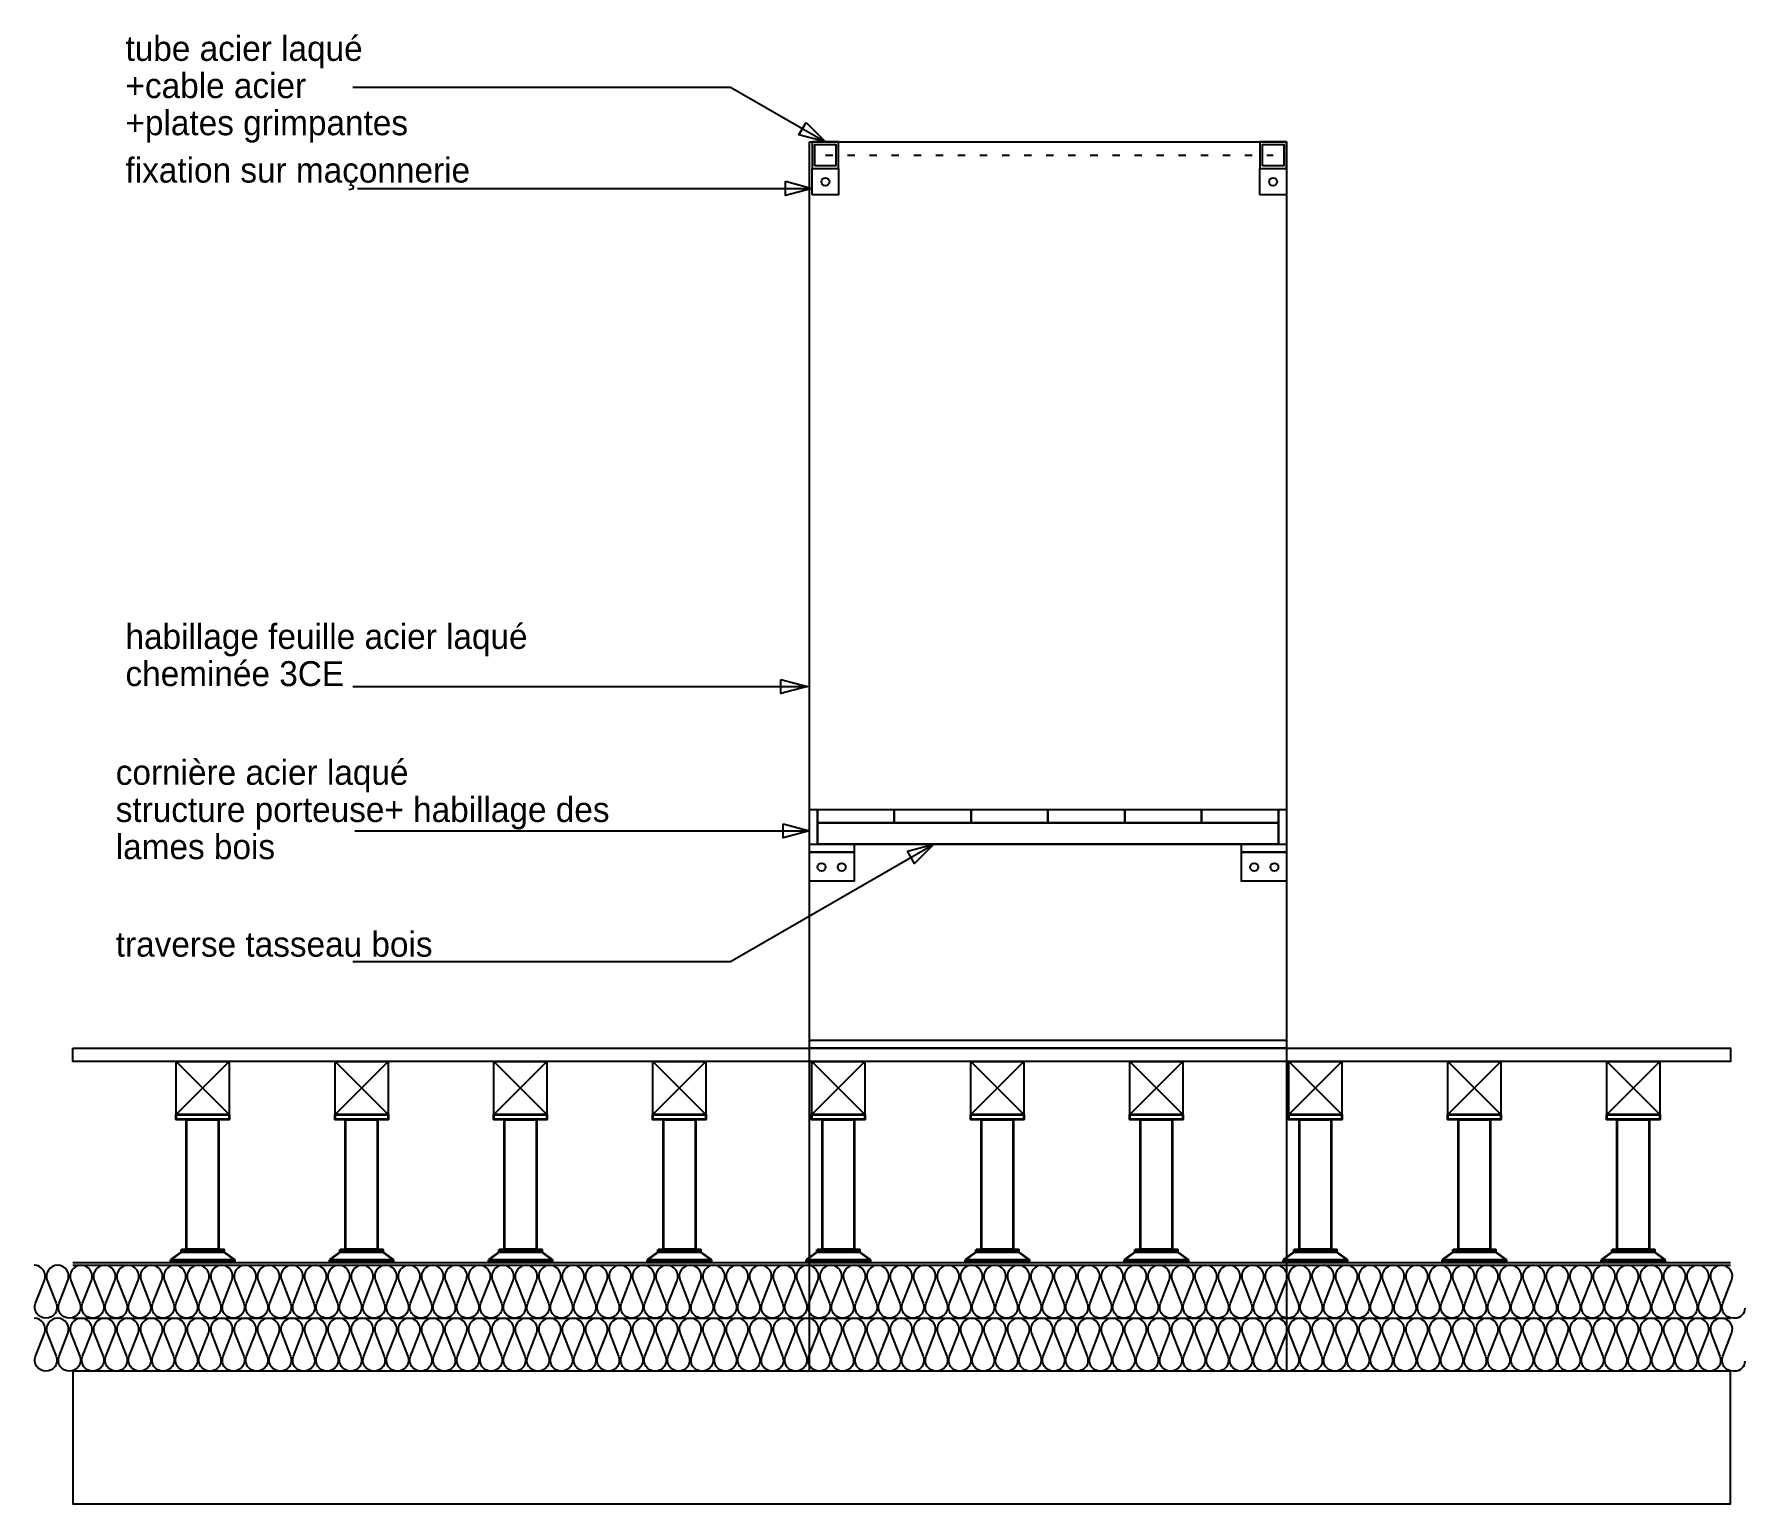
# Model space of a CAD drawing. Header units: centimetres. Extents: x 2501 to 22157, y -5565 to 9509.
# Drawn here: x 12900.9 to 13223.7, y 3565.7 to 3843 of the extents above; entities that cross this region are included whole.
import ezdxf

# ---------------------------------------------------------------- set-up
doc = ezdxf.new("R2010")
doc.units = ezdxf.units.CM
doc.linetypes.add('Style de ligne -18', pattern=[2.08328, 1.25, -0.41656, 0.13886, -0.27786])
doc.linetypes.add('Style de ligne -27', pattern=[0.164042, 0.054681, -0.109361])
doc.layers.add('B BATI-murs', color=252, linetype='Continuous', lineweight=35)
for name, color, linetype in [('B Général', 252, 'Continuous'), ('C ANNOTATIONS-cotation', 252, 'Continuous'), ('C ANNOTATIONS-prestations', 252, 'Continuous'), ('Général', 252, 'Continuous')]:
    doc.layers.add(name, color=color, linetype=linetype)
doc.styles.add('Eurostile', font='')
doc.styles.get('Eurostile').set_extended_font_data('Eurostile')

msp = doc.modelspace()

# ---------------------------------------------------------------- texts
at = {"layer": 'C ANNOTATIONS-prestations', "char_height": 4.7037, "attachment_point": 7, "line_spacing_factor": 0.894578, "style": 'Eurostile'}
for s, insert, width in [('tube acier laqué\\P+cable acier \\P+plates grimpantes', (12918.081, 3822.552), 78.02617), ('fixation sur maçonnerie', (12918.081, 3813.585), 78.02617), ('habillage feuille acier laqué\\Pcheminée 3CE', (12918.081, 3719.945), 78.02617), ('cornière acier laqué\\Pstructure porteuse+ habillage des lames bois', (12916.244, 3687.283), 95.82345), ('traverse tasseau bois ', (12916.244, 3668.883), 95.82345)]:
    msp.add_mtext(s, dxfattribs=dict(at, insert=insert, width=width))

# ---------------------------------------------------------------- blocks, each defined once
blk = doc.blocks.new('Groupe-175-1')
at = {"layer": 'B BATI-murs', "linetype": 'Continuous'}
for p, q in [((123326.72, -122354.51), (123324.72, -122356.01)), ((123336.72, -122356.01), (123334.72, -122354.51))]:
    blk.add_line(p, q, dxfattribs=at)
at = {"layer": 'B BATI-murs', "linetype": 'Continuous', "flags": 128}
for points in [[(123325.72, -122328.52), (123335.72, -122328.52), (123335.72, -122329.52), (123325.72, -122329.52)], [(123327.72, -122329.52), (123333.72, -122329.52), (123333.72, -122354.01), (123327.72, -122354.01)], [(123324.72, -122356.01), (123336.72, -122356.01), (123336.72, -122356.51), (123324.72, -122356.51)], [(123326.72, -122354.01), (123334.72, -122354.01), (123334.72, -122354.51), (123326.72, -122354.51)]]:
    blk.add_lwpolyline(points, close=True, dxfattribs=at)
blk = doc.blocks.new('Groupe-176-1')
at = {"layer": 'B BATI-murs', "linetype": 'Continuous'}
for p, q in [((123296.72, -122354.51), (123294.72, -122356.01)), ((123306.72, -122356.01), (123304.72, -122354.51))]:
    blk.add_line(p, q, dxfattribs=at)
at = {"layer": 'B BATI-murs', "linetype": 'Continuous', "flags": 128}
for points in [[(123295.72, -122328.52), (123305.72, -122328.52), (123305.72, -122329.52), (123295.72, -122329.52)], [(123297.72, -122329.52), (123303.72, -122329.52), (123303.72, -122354.01), (123297.72, -122354.01)], [(123294.72, -122356.01), (123306.72, -122356.01), (123306.72, -122356.51), (123294.72, -122356.51)], [(123296.72, -122354.01), (123304.72, -122354.01), (123304.72, -122354.51), (123296.72, -122354.51)]]:
    blk.add_lwpolyline(points, close=True, dxfattribs=at)
blk = doc.blocks.new('Groupe-177-1')
at = {"layer": 'B BATI-murs', "linetype": 'Continuous'}
for p, q in [((123356.72, -122354.51), (123354.72, -122356.01)), ((123366.72, -122356.01), (123364.72, -122354.51))]:
    blk.add_line(p, q, dxfattribs=at)
at = {"layer": 'B BATI-murs', "linetype": 'Continuous', "flags": 128}
for points in [[(123355.72, -122328.52), (123365.72, -122328.52), (123365.72, -122329.52), (123355.72, -122329.52)], [(123357.72, -122329.52), (123363.72, -122329.52), (123363.72, -122354.01), (123357.72, -122354.01)], [(123354.72, -122356.01), (123366.72, -122356.01), (123366.72, -122356.51), (123354.72, -122356.51)], [(123356.72, -122354.01), (123364.72, -122354.01), (123364.72, -122354.51), (123356.72, -122354.51)]]:
    blk.add_lwpolyline(points, close=True, dxfattribs=at)
blk = doc.blocks.new('Groupe-178-1')
at = {"layer": 'B BATI-murs', "linetype": 'Continuous'}
for p, q in [((123386.72, -122354.51), (123384.72, -122356.01)), ((123396.72, -122356.01), (123394.72, -122354.51))]:
    blk.add_line(p, q, dxfattribs=at)
at = {"layer": 'B BATI-murs', "linetype": 'Continuous', "flags": 128}
for points in [[(123385.72, -122328.52), (123395.72, -122328.52), (123395.72, -122329.52), (123385.72, -122329.52)], [(123387.72, -122329.52), (123393.72, -122329.52), (123393.72, -122354.01), (123387.72, -122354.01)], [(123384.72, -122356.01), (123396.72, -122356.01), (123396.72, -122356.51), (123384.72, -122356.51)], [(123386.72, -122354.01), (123394.72, -122354.01), (123394.72, -122354.51), (123386.72, -122354.51)]]:
    blk.add_lwpolyline(points, close=True, dxfattribs=at)
blk = doc.blocks.new('Groupe-179-1')
at = {"layer": 'B BATI-murs', "linetype": 'Continuous'}
for p, q in [((123416.72, -122354.51), (123414.72, -122356.01)), ((123426.72, -122356.01), (123424.72, -122354.51))]:
    blk.add_line(p, q, dxfattribs=at)
at = {"layer": 'B BATI-murs', "linetype": 'Continuous', "flags": 128}
for points in [[(123415.72, -122328.52), (123425.72, -122328.52), (123425.72, -122329.52), (123415.72, -122329.52)], [(123417.72, -122329.52), (123423.72, -122329.52), (123423.72, -122354.01), (123417.72, -122354.01)], [(123414.72, -122356.01), (123426.72, -122356.01), (123426.72, -122356.51), (123414.72, -122356.51)], [(123416.72, -122354.01), (123424.72, -122354.01), (123424.72, -122354.51), (123416.72, -122354.51)]]:
    blk.add_lwpolyline(points, close=True, dxfattribs=at)
blk = doc.blocks.new('Groupe-180-1')
at = {"layer": 'B BATI-murs', "linetype": 'Continuous'}
for p, q in [((123446.72, -122354.51), (123444.72, -122356.01)), ((123456.72, -122356.01), (123454.72, -122354.51))]:
    blk.add_line(p, q, dxfattribs=at)
at = {"layer": 'B BATI-murs', "linetype": 'Continuous', "flags": 128}
for points in [[(123445.72, -122328.52), (123455.72, -122328.52), (123455.72, -122329.52), (123445.72, -122329.52)], [(123447.72, -122329.52), (123453.72, -122329.52), (123453.72, -122354.01), (123447.72, -122354.01)], [(123444.72, -122356.01), (123456.72, -122356.01), (123456.72, -122356.51), (123444.72, -122356.51)], [(123446.72, -122354.01), (123454.72, -122354.01), (123454.72, -122354.51), (123446.72, -122354.51)]]:
    blk.add_lwpolyline(points, close=True, dxfattribs=at)
blk = doc.blocks.new('Groupe-181-1')
at = {"layer": 'B BATI-murs', "linetype": 'Continuous'}
for p, q in [((123476.72, -122354.51), (123474.72, -122356.01)), ((123486.72, -122356.01), (123484.72, -122354.51))]:
    blk.add_line(p, q, dxfattribs=at)
at = {"layer": 'B BATI-murs', "linetype": 'Continuous', "flags": 128}
for points in [[(123475.72, -122328.52), (123485.72, -122328.52), (123485.72, -122329.52), (123475.72, -122329.52)], [(123477.72, -122329.52), (123483.72, -122329.52), (123483.72, -122354.01), (123477.72, -122354.01)], [(123474.72, -122356.01), (123486.72, -122356.01), (123486.72, -122356.51), (123474.72, -122356.51)], [(123476.72, -122354.01), (123484.72, -122354.01), (123484.72, -122354.51), (123476.72, -122354.51)]]:
    blk.add_lwpolyline(points, close=True, dxfattribs=at)
blk = doc.blocks.new('Groupe-182-1')
at = {"layer": 'B BATI-murs', "linetype": 'Continuous'}
for p, q in [((123506.72, -122354.51), (123504.72, -122356.01)), ((123516.72, -122356.01), (123514.72, -122354.51))]:
    blk.add_line(p, q, dxfattribs=at)
at = {"layer": 'B BATI-murs', "linetype": 'Continuous', "flags": 128}
for points in [[(123505.72, -122328.52), (123515.72, -122328.52), (123515.72, -122329.52), (123505.72, -122329.52)], [(123507.72, -122329.52), (123513.72, -122329.52), (123513.72, -122354.01), (123507.72, -122354.01)], [(123504.72, -122356.01), (123516.72, -122356.01), (123516.72, -122356.51), (123504.72, -122356.51)], [(123506.72, -122354.01), (123514.72, -122354.01), (123514.72, -122354.51), (123506.72, -122354.51)]]:
    blk.add_lwpolyline(points, close=True, dxfattribs=at)
blk = doc.blocks.new('Groupe-183-1')
at = {"layer": 'B Général', "linetype": 'Continuous'}
for p, q in [((123505.72, -122328.52), (123515.72, -122318.52)), ((123515.72, -122328.52), (123505.72, -122318.52))]:
    blk.add_line(p, q, dxfattribs=at)
at = {"layer": 'Général', "linetype": 'Continuous', "flags": 128}
blk.add_lwpolyline([(123505.72, -122328.52), (123505.72, -122318.52), (123515.72, -122318.52), (123515.72, -122328.52)], close=True, dxfattribs=at)
blk = doc.blocks.new('Groupe-184-1')
at = {"layer": 'B Général', "linetype": 'Continuous'}
for p, q in [((123475.72, -122328.52), (123485.72, -122318.52)), ((123485.72, -122328.52), (123475.72, -122318.52))]:
    blk.add_line(p, q, dxfattribs=at)
at = {"layer": 'Général', "linetype": 'Continuous', "flags": 128}
blk.add_lwpolyline([(123475.72, -122328.52), (123475.72, -122318.52), (123485.72, -122318.52), (123485.72, -122328.52)], close=True, dxfattribs=at)
blk = doc.blocks.new('Groupe-185-1')
at = {"layer": 'B Général', "linetype": 'Continuous'}
for p, q in [((123415.72, -122328.52), (123425.72, -122318.52)), ((123425.72, -122328.52), (123415.72, -122318.52))]:
    blk.add_line(p, q, dxfattribs=at)
at = {"layer": 'Général', "linetype": 'Continuous', "flags": 128}
blk.add_lwpolyline([(123415.72, -122328.52), (123415.72, -122318.52), (123425.72, -122318.52), (123425.72, -122328.52)], close=True, dxfattribs=at)
blk = doc.blocks.new('Groupe-186-1')
at = {"layer": 'B Général', "linetype": 'Continuous'}
for p, q in [((123325.72, -122328.52), (123335.72, -122318.52)), ((123335.72, -122328.52), (123325.72, -122318.52))]:
    blk.add_line(p, q, dxfattribs=at)
at = {"layer": 'Général', "linetype": 'Continuous', "flags": 128}
blk.add_lwpolyline([(123325.72, -122328.52), (123325.72, -122318.52), (123335.72, -122318.52), (123335.72, -122328.52)], close=True, dxfattribs=at)
blk = doc.blocks.new('Groupe-187-1')
at = {"layer": 'B Général', "linetype": 'Continuous'}
for p, q in [((123295.72, -122328.52), (123305.72, -122318.52)), ((123305.72, -122328.52), (123295.72, -122318.52))]:
    blk.add_line(p, q, dxfattribs=at)
at = {"layer": 'Général', "linetype": 'Continuous', "flags": 128}
blk.add_lwpolyline([(123295.72, -122328.52), (123295.72, -122318.52), (123305.72, -122318.52), (123305.72, -122328.52)], close=True, dxfattribs=at)
blk = doc.blocks.new('Groupe-188-1')
at = {"layer": 'B Général', "linetype": 'Continuous'}
for p, q in [((123265.72, -122328.52), (123275.72, -122318.52)), ((123275.72, -122328.52), (123265.72, -122318.52))]:
    blk.add_line(p, q, dxfattribs=at)
at = {"layer": 'Général', "linetype": 'Continuous', "flags": 128}
blk.add_lwpolyline([(123265.72, -122328.52), (123265.72, -122318.52), (123275.72, -122318.52), (123275.72, -122328.52)], close=True, dxfattribs=at)
blk = doc.blocks.new('Groupe-189-1')
at = {"layer": 'B Général', "linetype": 'Continuous'}
for p, q in [((123235.72, -122328.52), (123245.72, -122318.52)), ((123245.72, -122328.52), (123235.72, -122318.52))]:
    blk.add_line(p, q, dxfattribs=at)
at = {"layer": 'Général', "linetype": 'Continuous', "flags": 128}
blk.add_lwpolyline([(123235.72, -122328.52), (123235.72, -122318.52), (123245.72, -122318.52), (123245.72, -122328.52)], close=True, dxfattribs=at)
blk = doc.blocks.new('Groupe-190-1')
at = {"layer": 'B BATI-murs', "linetype": 'Continuous'}
for p, q in [((123266.72, -122354.51), (123264.72, -122356.01)), ((123276.72, -122356.01), (123274.72, -122354.51))]:
    blk.add_line(p, q, dxfattribs=at)
at = {"layer": 'B BATI-murs', "linetype": 'Continuous', "flags": 128}
for points in [[(123265.72, -122328.52), (123275.72, -122328.52), (123275.72, -122329.52), (123265.72, -122329.52)], [(123267.72, -122329.52), (123273.72, -122329.52), (123273.72, -122354.01), (123267.72, -122354.01)], [(123264.72, -122356.01), (123276.72, -122356.01), (123276.72, -122356.51), (123264.72, -122356.51)], [(123266.72, -122354.01), (123274.72, -122354.01), (123274.72, -122354.51), (123266.72, -122354.51)]]:
    blk.add_lwpolyline(points, close=True, dxfattribs=at)
blk = doc.blocks.new('Groupe-191-1')
at = {"layer": 'B BATI-murs', "linetype": 'Continuous'}
for p, q in [((123236.72, -122354.51), (123234.72, -122356.01)), ((123246.72, -122356.01), (123244.72, -122354.51))]:
    blk.add_line(p, q, dxfattribs=at)
at = {"layer": 'B BATI-murs', "linetype": 'Continuous', "flags": 128}
for points in [[(123235.72, -122328.52), (123245.72, -122328.52), (123245.72, -122329.52), (123235.72, -122329.52)], [(123237.72, -122329.52), (123243.72, -122329.52), (123243.72, -122354.01), (123237.72, -122354.01)], [(123234.72, -122356.01), (123246.72, -122356.01), (123246.72, -122356.51), (123234.72, -122356.51)], [(123236.72, -122354.01), (123244.72, -122354.01), (123244.72, -122354.51), (123236.72, -122354.51)]]:
    blk.add_lwpolyline(points, close=True, dxfattribs=at)
blk = doc.blocks.new('Groupe-192-1')
at = {"layer": 'B Général', "linetype": 'Continuous'}
for p, q in [((123445.72, -122328.52), (123455.72, -122318.52)), ((123455.72, -122328.52), (123445.72, -122318.52))]:
    blk.add_line(p, q, dxfattribs=at)
at = {"layer": 'Général', "linetype": 'Continuous', "flags": 128}
blk.add_lwpolyline([(123445.72, -122328.52), (123445.72, -122318.52), (123455.72, -122318.52), (123455.72, -122328.52)], close=True, dxfattribs=at)
blk = doc.blocks.new('Groupe-193-1')
at = {"layer": 'B Général', "linetype": 'Continuous'}
for p, q in [((123385.72, -122328.52), (123395.72, -122318.52)), ((123395.72, -122328.52), (123385.72, -122318.52))]:
    blk.add_line(p, q, dxfattribs=at)
at = {"layer": 'Général', "linetype": 'Continuous', "flags": 128}
blk.add_lwpolyline([(123385.72, -122328.52), (123385.72, -122318.52), (123395.72, -122318.52), (123395.72, -122328.52)], close=True, dxfattribs=at)
blk = doc.blocks.new('Groupe-194-1')
at = {"layer": 'B Général', "linetype": 'Continuous'}
for p, q in [((123355.72, -122328.52), (123365.72, -122318.52)), ((123365.72, -122328.52), (123355.72, -122318.52))]:
    blk.add_line(p, q, dxfattribs=at)
at = {"layer": 'Général', "linetype": 'Continuous', "flags": 128}
blk.add_lwpolyline([(123355.72, -122328.52), (123355.72, -122318.52), (123365.72, -122318.52), (123365.72, -122328.52)], close=True, dxfattribs=at)
blk = doc.blocks.new('Groupe-195-1')
at = {"layer": 'B Général'}
for p, q in [((123529.08, -122356.53), (123216.22, -122356.53)), ((123529.08, -122357.03), (123216.22, -122357.03))]:
    blk.add_line(p, q, dxfattribs=at)
at = {"layer": 'B Général', "linetype": 'Continuous'}
blk.add_line((123529.08, -122367.02), (123216.22, -122367.02), dxfattribs=at)
at = {"layer": 'B Général', "linetype": 'Continuous', "flags": 128}
blk.add_lwpolyline([(123216.22, -122316.02), (123529.08, -122316.02), (123529.08, -122318.52), (123216.22, -122318.52)], close=True, dxfattribs=at)
blk.add_lwpolyline([(123216.22, -122316.02), (123529.08, -122316.02), (123529.08, -122318.52), (123216.22, -122318.52)], close=True, dxfattribs=at)
for points in [[(123263.12, -122362), (123263.96, -122359.85, 0.528335), (123262.02, -122357, 0.528335), (123260.07, -122359.85), (123261.75, -122364.15, -0.528335), (123259.81, -122367, -0.528335), (123257.86, -122364.15), (123259.54, -122359.85, 0.528335), (123257.59, -122357, 0.528335), (123255.65, -122359.85), (123257.33, -122364.15, -0.528335), (123255.38, -122367, -0.528335), (123253.44, -122364.15), (123255.12, -122359.85, 0.528335), (123253.17, -122357, 0.528335), (123251.23, -122359.85), (123252.91, -122364.15, -0.528335), (123250.96, -122367, -0.528335), (123249.01, -122364.15), (123250.7, -122359.85, 0.528335), (123248.75, -122357, 0.528335), (123246.8, -122359.85), (123248.48, -122364.15, -0.528335), (123246.54, -122367, -0.528335), (123244.59, -122364.15), (123246.27, -122359.85, 0.528335), (123244.33, -122357, 0.528335), (123242.38, -122359.85), (123244.06, -122364.15, -0.528335), (123242.12, -122367, -0.528335), (123240.17, -122364.15), (123241.85, -122359.85, 0.528335), (123239.9, -122357, 0.528335), (123237.96, -122359.85), (123239.64, -122364.15, -0.528335), (123237.69, -122367, -0.528335), (123235.75, -122364.15), (123237.43, -122359.85, 0.528335), (123235.48, -122357, 0.528335), (123233.54, -122359.85), (123235.22, -122364.15, -0.528335), (123233.27, -122367, -0.528335), (123231.32, -122364.15), (123233.01, -122359.85, 0.528335), (123231.06, -122357, 0.528335), (123229.11, -122359.85), (123230.8, -122364.15, -0.528335), (123228.85, -122367, -0.528335), (123226.9, -122364.15), (123228.58, -122359.85, 0.528335), (123226.64, -122357, 0.528335), (123224.69, -122359.85), (123226.37, -122364.15, -0.528335), (123224.43, -122367, -0.528335), (123222.48, -122364.15), (123224.16, -122359.85, 0.528335), (123222.22, -122357, 0.528335), (123220.27, -122359.85), (123221.95, -122364.15, -0.528335), (123220, -122367, -0.528335), (123218.06, -122364.15), (123219.74, -122359.85, 0.528335), (123217.79, -122357, 0.528335), (123215.85, -122359.85), (123217.53, -122364.15, -0.528335), (123215.58, -122367, -0.528335), (123213.64, -122364.15), (123215.32, -122359.85, 0.528335), (123213.37, -122357, 0.528335), (123211.42, -122359.85), (123213.11, -122364.15, -0.528335), (123211.16, -122367, -0.528335), (123209.21, -122364.15), (123210.89, -122359.85, 0.528335), (123208.95, -122357)], [(123316.19, -122362), (123317.03, -122359.85, 0.528335), (123315.08, -122357, 0.528335), (123313.14, -122359.85), (123314.82, -122364.15, -0.528335), (123312.87, -122367, -0.528335), (123310.93, -122364.15), (123312.61, -122359.85, 0.528335), (123310.66, -122357, 0.528335), (123308.72, -122359.85), (123310.4, -122364.15, -0.528335), (123308.45, -122367, -0.528335), (123306.5, -122364.15), (123308.19, -122359.85, 0.528335), (123306.24, -122357, 0.528335), (123304.29, -122359.85), (123305.98, -122364.15, -0.528335), (123304.03, -122367, -0.528335), (123302.08, -122364.15), (123303.76, -122359.85, 0.528335), (123301.82, -122357, 0.528335), (123299.87, -122359.85), (123301.55, -122364.15, -0.528335), (123299.61, -122367, -0.528335), (123297.66, -122364.15), (123299.34, -122359.85, 0.528335), (123297.4, -122357, 0.528335), (123295.45, -122359.85), (123297.13, -122364.15, -0.528335), (123295.18, -122367, -0.528335), (123293.24, -122364.15), (123294.92, -122359.85, 0.528335), (123292.97, -122357, 0.528335), (123291.03, -122359.85), (123292.71, -122364.15, -0.528335), (123290.76, -122367, -0.528335), (123288.82, -122364.15), (123290.5, -122359.85, 0.528335), (123288.55, -122357, 0.528335), (123286.6, -122359.85), (123288.29, -122364.15, -0.528335), (123286.34, -122367, -0.528335), (123284.39, -122364.15), (123286.07, -122359.85, 0.528335), (123284.13, -122357, 0.528335), (123282.18, -122359.85), (123283.86, -122364.15, -0.528335), (123281.92, -122367, -0.528335), (123279.97, -122364.15), (123281.65, -122359.85, 0.528335), (123279.71, -122357, 0.528335), (123277.76, -122359.85), (123279.44, -122364.15, -0.528335), (123277.49, -122367, -0.528335), (123275.55, -122364.15), (123277.23, -122359.85, 0.528335), (123275.28, -122357, 0.528335), (123273.34, -122359.85), (123275.02, -122364.15, -0.528335), (123273.07, -122367, -0.528335), (123271.13, -122364.15), (123272.81, -122359.85, 0.528335), (123270.86, -122357, 0.528335), (123268.91, -122359.85), (123270.6, -122364.15, -0.528335), (123268.65, -122367, -0.528335), (123266.7, -122364.15), (123268.39, -122359.85, 0.528335), (123266.44, -122357, 0.528335), (123264.49, -122359.85), (123266.17, -122364.15, -0.528335), (123264.23, -122367, -0.528335), (123262.28, -122364.15), (123263.96, -122359.85, 0.528335), (123262.02, -122357)], [(123369.26, -122362), (123370.1, -122359.85, 0.528335), (123368.15, -122357, 0.528335), (123366.21, -122359.85), (123367.89, -122364.15, -0.528335), (123365.94, -122367, -0.528335), (123364, -122364.15), (123365.68, -122359.85, 0.528335), (123363.73, -122357, 0.528335), (123361.78, -122359.85), (123363.47, -122364.15, -0.528335), (123361.52, -122367, -0.528335), (123359.57, -122364.15), (123361.25, -122359.85, 0.528335), (123359.31, -122357, 0.528335), (123357.36, -122359.85), (123359.04, -122364.15, -0.528335), (123357.1, -122367, -0.528335), (123355.15, -122364.15), (123356.83, -122359.85, 0.528335), (123354.89, -122357, 0.528335), (123352.94, -122359.85), (123354.62, -122364.15, -0.528335), (123352.67, -122367, -0.528335), (123350.73, -122364.15), (123352.41, -122359.85, 0.528335), (123350.46, -122357, 0.528335), (123348.52, -122359.85), (123350.2, -122364.15, -0.528335), (123348.25, -122367, -0.528335), (123346.31, -122364.15), (123347.99, -122359.85, 0.528335), (123346.04, -122357, 0.528335), (123344.09, -122359.85), (123345.78, -122364.15, -0.528335), (123343.83, -122367, -0.528335), (123341.88, -122364.15), (123343.57, -122359.85, 0.528335), (123341.62, -122357, 0.528335), (123339.67, -122359.85), (123341.35, -122364.15, -0.528335), (123339.41, -122367, -0.528335), (123337.46, -122364.15), (123339.14, -122359.85, 0.528335), (123337.2, -122357, 0.528335), (123335.25, -122359.85), (123336.93, -122364.15, -0.528335), (123334.99, -122367, -0.528335), (123333.04, -122364.15), (123334.72, -122359.85, 0.528335), (123332.77, -122357, 0.528335), (123330.83, -122359.85), (123332.51, -122364.15, -0.528335), (123330.56, -122367, -0.528335), (123328.62, -122364.15), (123330.3, -122359.85, 0.528335), (123328.35, -122357, 0.528335), (123326.41, -122359.85), (123328.09, -122364.15, -0.528335), (123326.14, -122367, -0.528335), (123324.19, -122364.15), (123325.88, -122359.85, 0.528335), (123323.93, -122357, 0.528335), (123321.98, -122359.85), (123323.66, -122364.15, -0.528335), (123321.72, -122367, -0.528335), (123319.77, -122364.15), (123321.45, -122359.85, 0.528335), (123319.51, -122357, 0.528335), (123317.56, -122359.85), (123319.24, -122364.15, -0.528335), (123317.3, -122367, -0.528335), (123315.35, -122364.15), (123317.03, -122359.85, 0.528335), (123315.08, -122357)], [(123422.33, -122362), (123423.17, -122359.85, 0.528335), (123421.22, -122357, 0.528335), (123419.27, -122359.85), (123420.96, -122364.15, -0.528335), (123419.01, -122367, -0.528335), (123417.06, -122364.15), (123418.75, -122359.85, 0.528335), (123416.8, -122357, 0.528335), (123414.85, -122359.85), (123416.53, -122364.15, -0.528335), (123414.59, -122367, -0.528335), (123412.64, -122364.15), (123414.32, -122359.85, 0.528335), (123412.38, -122357, 0.528335), (123410.43, -122359.85), (123412.11, -122364.15, -0.528335), (123410.17, -122367, -0.528335), (123408.22, -122364.15), (123409.9, -122359.85, 0.528335), (123407.95, -122357, 0.528335), (123406.01, -122359.85), (123407.69, -122364.15, -0.528335), (123405.74, -122367, -0.528335), (123403.8, -122364.15), (123405.48, -122359.85, 0.528335), (123403.53, -122357, 0.528335), (123401.59, -122359.85), (123403.27, -122364.15, -0.528335), (123401.32, -122367, -0.528335), (123399.37, -122364.15), (123401.06, -122359.85, 0.528335), (123399.11, -122357, 0.528335), (123397.16, -122359.85), (123398.84, -122364.15, -0.528335), (123396.9, -122367, -0.528335), (123394.95, -122364.15), (123396.63, -122359.85, 0.528335), (123394.69, -122357, 0.528335), (123392.74, -122359.85), (123394.42, -122364.15, -0.528335), (123392.48, -122367, -0.528335), (123390.53, -122364.15), (123392.21, -122359.85, 0.528335), (123390.26, -122357, 0.528335), (123388.32, -122359.85), (123390, -122364.15, -0.528335), (123388.05, -122367, -0.528335), (123386.11, -122364.15), (123387.79, -122359.85, 0.528335), (123385.84, -122357, 0.528335), (123383.9, -122359.85), (123385.58, -122364.15, -0.528335), (123383.63, -122367, -0.528335), (123381.68, -122364.15), (123383.37, -122359.85, 0.528335), (123381.42, -122357, 0.528335), (123379.47, -122359.85), (123381.16, -122364.15, -0.528335), (123379.21, -122367, -0.528335), (123377.26, -122364.15), (123378.94, -122359.85, 0.528335), (123377, -122357, 0.528335), (123375.05, -122359.85), (123376.73, -122364.15, -0.528335), (123374.79, -122367, -0.528335), (123372.84, -122364.15), (123374.52, -122359.85, 0.528335), (123372.58, -122357, 0.528335), (123370.63, -122359.85), (123372.31, -122364.15, -0.528335), (123370.36, -122367, -0.528335), (123368.42, -122364.15), (123370.1, -122359.85, 0.528335), (123368.15, -122357)], [(123477.61, -122362), (123478.45, -122364.15, -0.528335), (123476.5, -122367, -0.528335), (123474.55, -122364.15), (123476.24, -122359.85, 0.528335), (123474.29, -122357, 0.528335), (123472.34, -122359.85), (123474.02, -122364.15, -0.528335), (123472.08, -122367, -0.528335), (123470.13, -122364.15), (123471.81, -122359.85, 0.528335), (123469.87, -122357, 0.528335), (123467.92, -122359.85), (123469.6, -122364.15, -0.528335), (123467.66, -122367, -0.528335), (123465.71, -122364.15), (123467.39, -122359.85, 0.528335), (123465.44, -122357, 0.528335), (123463.5, -122359.85), (123465.18, -122364.15, -0.528335), (123463.23, -122367, -0.528335), (123461.29, -122364.15), (123462.97, -122359.85, 0.528335), (123461.02, -122357, 0.528335), (123459.08, -122359.85), (123460.76, -122364.15, -0.528335), (123458.81, -122367, -0.528335), (123456.86, -122364.15), (123458.55, -122359.85, 0.528335), (123456.6, -122357, 0.528335), (123454.65, -122359.85), (123456.34, -122364.15, -0.528335), (123454.39, -122367, -0.528335), (123452.44, -122364.15), (123454.12, -122359.85, 0.528335), (123452.18, -122357, 0.528335), (123450.23, -122359.85), (123451.91, -122364.15, -0.528335), (123449.97, -122367, -0.528335), (123448.02, -122364.15), (123449.7, -122359.85, 0.528335), (123447.76, -122357, 0.528335), (123445.81, -122359.85), (123447.49, -122364.15, -0.528335), (123445.54, -122367, -0.528335), (123443.6, -122364.15), (123445.28, -122359.85, 0.528335), (123443.33, -122357, 0.528335), (123441.39, -122359.85), (123443.07, -122364.15, -0.528335), (123441.12, -122367, -0.528335), (123439.18, -122364.15), (123440.86, -122359.85, 0.528335), (123438.91, -122357, 0.528335), (123436.96, -122359.85), (123438.65, -122364.15, -0.528335), (123436.7, -122367, -0.528335), (123434.75, -122364.15), (123436.43, -122359.85, 0.528335), (123434.49, -122357, 0.528335), (123432.54, -122359.85), (123434.22, -122364.15, -0.528335), (123432.28, -122367, -0.528335), (123430.33, -122364.15), (123432.01, -122359.85, 0.528335), (123430.07, -122357, 0.528335), (123428.12, -122359.85), (123429.8, -122364.15, -0.528335), (123427.85, -122367, -0.528335), (123425.91, -122364.15), (123427.59, -122359.85, 0.528335), (123425.64, -122357, 0.528335), (123423.7, -122359.85), (123425.38, -122364.15, -0.528335), (123423.43, -122367, -0.528335), (123421.49, -122364.15), (123422.33, -122362)], [(123531.78, -122365.12, -0.414214), (123529.91, -122367), (123529.57, -122367, -0.528335), (123527.62, -122364.15), (123529.3, -122359.85, 0.528335), (123527.36, -122357, 0.528335), (123525.41, -122359.85), (123527.09, -122364.15, -0.528335), (123525.15, -122367, -0.528335), (123523.2, -122364.15), (123524.88, -122359.85, 0.528335), (123522.94, -122357, 0.528335), (123520.99, -122359.85), (123522.67, -122364.15, -0.528335), (123520.72, -122367, -0.528335), (123518.78, -122364.15), (123520.46, -122359.85, 0.528335), (123518.51, -122357, 0.528335), (123516.57, -122359.85), (123518.25, -122364.15, -0.528335), (123516.3, -122367, -0.528335), (123514.36, -122364.15), (123516.04, -122359.85, 0.528335), (123514.09, -122357, 0.528335), (123512.14, -122359.85), (123513.83, -122364.15, -0.528335), (123511.88, -122367, -0.528335), (123509.93, -122364.15), (123511.61, -122359.85, 0.528335), (123509.67, -122357, 0.528335), (123507.72, -122359.85), (123509.4, -122364.15, -0.528335), (123507.46, -122367, -0.528335), (123505.51, -122364.15), (123507.19, -122359.85, 0.528335), (123505.25, -122357, 0.528335), (123503.3, -122359.85), (123504.98, -122364.15, -0.528335), (123503.03, -122367, -0.528335), (123501.09, -122364.15), (123502.77, -122359.85, 0.528335), (123500.82, -122357, 0.528335), (123498.88, -122359.85), (123500.56, -122364.15, -0.528335), (123498.61, -122367, -0.528335), (123496.67, -122364.15), (123498.35, -122359.85, 0.528335), (123496.4, -122357, 0.528335), (123494.45, -122359.85), (123496.14, -122364.15, -0.528335), (123494.19, -122367, -0.528335), (123492.24, -122364.15), (123493.93, -122359.85, 0.528335), (123491.98, -122357, 0.528335), (123490.03, -122359.85), (123491.71, -122364.15, -0.528335), (123489.77, -122367, -0.528335), (123487.82, -122364.15), (123489.5, -122359.85, 0.528335), (123487.56, -122357, 0.528335), (123485.61, -122359.85), (123487.29, -122364.15, -0.528335), (123485.35, -122367, -0.528335), (123483.4, -122364.15), (123485.08, -122359.85, 0.528335), (123483.13, -122357, 0.528335), (123481.19, -122359.85), (123482.87, -122364.15, -0.528335), (123480.92, -122367, -0.528335), (123478.98, -122364.15), (123480.66, -122359.85, 0.528335), (123478.71, -122357, 0.528335), (123476.77, -122359.85), (123477.61, -122362)], [(123263.12, -122372), (123263.96, -122369.85, 0.528335), (123262.02, -122367, 0.528335), (123260.07, -122369.85), (123261.75, -122374.15, -0.528335), (123259.81, -122377, -0.528335), (123257.86, -122374.15), (123259.54, -122369.85, 0.528335), (123257.59, -122367, 0.528335), (123255.65, -122369.85), (123257.33, -122374.15, -0.528335), (123255.38, -122377, -0.528335), (123253.44, -122374.15), (123255.12, -122369.85, 0.528335), (123253.17, -122367, 0.528335), (123251.23, -122369.85), (123252.91, -122374.15, -0.528335), (123250.96, -122377, -0.528335), (123249.01, -122374.15), (123250.7, -122369.85, 0.528335), (123248.75, -122367, 0.528335), (123246.8, -122369.85), (123248.48, -122374.15, -0.528335), (123246.54, -122377, -0.528335), (123244.59, -122374.15), (123246.27, -122369.85, 0.528335), (123244.33, -122367, 0.528335), (123242.38, -122369.85), (123244.06, -122374.15, -0.528335), (123242.12, -122377, -0.528335), (123240.17, -122374.15), (123241.85, -122369.85, 0.528335), (123239.9, -122367, 0.528335), (123237.96, -122369.85), (123239.64, -122374.15, -0.528335), (123237.69, -122377, -0.528335), (123235.75, -122374.15), (123237.43, -122369.85, 0.528335), (123235.48, -122367, 0.528335), (123233.54, -122369.85), (123235.22, -122374.15, -0.528335), (123233.27, -122377, -0.528335), (123231.32, -122374.15), (123233.01, -122369.85, 0.528335), (123231.06, -122367, 0.528335), (123229.11, -122369.85), (123230.8, -122374.15, -0.528335), (123228.85, -122377, -0.528335), (123226.9, -122374.15), (123228.58, -122369.85, 0.528335), (123226.64, -122367, 0.528335), (123224.69, -122369.85), (123226.37, -122374.15, -0.528335), (123224.43, -122377, -0.528335), (123222.48, -122374.15), (123224.16, -122369.85, 0.528335), (123222.22, -122367, 0.528335), (123220.27, -122369.85), (123221.95, -122374.15, -0.528335), (123220, -122377, -0.528335), (123218.06, -122374.15), (123219.74, -122369.85, 0.528335), (123217.79, -122367, 0.528335), (123215.85, -122369.85), (123217.53, -122374.15, -0.528335), (123215.58, -122377, -0.528335), (123213.64, -122374.15), (123215.32, -122369.85, 0.528335), (123213.37, -122367, 0.528335), (123211.42, -122369.85), (123213.11, -122374.15, -0.528335), (123211.16, -122377, -0.528335), (123209.21, -122374.15), (123210.89, -122369.85, 0.528335), (123208.95, -122367)], [(123316.19, -122372), (123317.03, -122369.85, 0.528335), (123315.08, -122367, 0.528335), (123313.14, -122369.85), (123314.82, -122374.15, -0.528335), (123312.87, -122377, -0.528335), (123310.93, -122374.15), (123312.61, -122369.85, 0.528335), (123310.66, -122367, 0.528335), (123308.72, -122369.85), (123310.4, -122374.15, -0.528335), (123308.45, -122377, -0.528335), (123306.5, -122374.15), (123308.19, -122369.85, 0.528335), (123306.24, -122367, 0.528335), (123304.29, -122369.85), (123305.98, -122374.15, -0.528335), (123304.03, -122377, -0.528335), (123302.08, -122374.15), (123303.76, -122369.85, 0.528335), (123301.82, -122367, 0.528335), (123299.87, -122369.85), (123301.55, -122374.15, -0.528335), (123299.61, -122377, -0.528335), (123297.66, -122374.15), (123299.34, -122369.85, 0.528335), (123297.4, -122367, 0.528335), (123295.45, -122369.85), (123297.13, -122374.15, -0.528335), (123295.18, -122377, -0.528335), (123293.24, -122374.15), (123294.92, -122369.85, 0.528335), (123292.97, -122367, 0.528335), (123291.03, -122369.85), (123292.71, -122374.15, -0.528335), (123290.76, -122377, -0.528335), (123288.82, -122374.15), (123290.5, -122369.85, 0.528335), (123288.55, -122367, 0.528335), (123286.6, -122369.85), (123288.29, -122374.15, -0.528335), (123286.34, -122377, -0.528335), (123284.39, -122374.15), (123286.07, -122369.85, 0.528335), (123284.13, -122367, 0.528335), (123282.18, -122369.85), (123283.86, -122374.15, -0.528335), (123281.92, -122377, -0.528335), (123279.97, -122374.15), (123281.65, -122369.85, 0.528335), (123279.71, -122367, 0.528335), (123277.76, -122369.85), (123279.44, -122374.15, -0.528335), (123277.49, -122377, -0.528335), (123275.55, -122374.15), (123277.23, -122369.85, 0.528335), (123275.28, -122367, 0.528335), (123273.34, -122369.85), (123275.02, -122374.15, -0.528335), (123273.07, -122377, -0.528335), (123271.13, -122374.15), (123272.81, -122369.85, 0.528335), (123270.86, -122367, 0.528335), (123268.91, -122369.85), (123270.6, -122374.15, -0.528335), (123268.65, -122377, -0.528335), (123266.7, -122374.15), (123268.39, -122369.85, 0.528335), (123266.44, -122367, 0.528335), (123264.49, -122369.85), (123266.17, -122374.15, -0.528335), (123264.23, -122377, -0.528335), (123262.28, -122374.15), (123263.96, -122369.85, 0.528335), (123262.02, -122367)], [(123369.26, -122372), (123370.1, -122369.85, 0.528335), (123368.15, -122367, 0.528335), (123366.21, -122369.85), (123367.89, -122374.15, -0.528335), (123365.94, -122377, -0.528335), (123364, -122374.15), (123365.68, -122369.85, 0.528335), (123363.73, -122367, 0.528335), (123361.78, -122369.85), (123363.47, -122374.15, -0.528335), (123361.52, -122377, -0.528335), (123359.57, -122374.15), (123361.25, -122369.85, 0.528335), (123359.31, -122367, 0.528335), (123357.36, -122369.85), (123359.04, -122374.15, -0.528335), (123357.1, -122377, -0.528335), (123355.15, -122374.15), (123356.83, -122369.85, 0.528335), (123354.89, -122367, 0.528335), (123352.94, -122369.85), (123354.62, -122374.15, -0.528335), (123352.67, -122377, -0.528335), (123350.73, -122374.15), (123352.41, -122369.85, 0.528335), (123350.46, -122367, 0.528335), (123348.52, -122369.85), (123350.2, -122374.15, -0.528335), (123348.25, -122377, -0.528335), (123346.31, -122374.15), (123347.99, -122369.85, 0.528335), (123346.04, -122367, 0.528335), (123344.09, -122369.85), (123345.78, -122374.15, -0.528335), (123343.83, -122377, -0.528335), (123341.88, -122374.15), (123343.57, -122369.85, 0.528335), (123341.62, -122367, 0.528335), (123339.67, -122369.85), (123341.35, -122374.15, -0.528335), (123339.41, -122377, -0.528335), (123337.46, -122374.15), (123339.14, -122369.85, 0.528335), (123337.2, -122367, 0.528335), (123335.25, -122369.85), (123336.93, -122374.15, -0.528335), (123334.99, -122377, -0.528335), (123333.04, -122374.15), (123334.72, -122369.85, 0.528335), (123332.77, -122367, 0.528335), (123330.83, -122369.85), (123332.51, -122374.15, -0.528335), (123330.56, -122377, -0.528335), (123328.62, -122374.15), (123330.3, -122369.85, 0.528335), (123328.35, -122367, 0.528335), (123326.41, -122369.85), (123328.09, -122374.15, -0.528335), (123326.14, -122377, -0.528335), (123324.19, -122374.15), (123325.88, -122369.85, 0.528335), (123323.93, -122367, 0.528335), (123321.98, -122369.85), (123323.66, -122374.15, -0.528335), (123321.72, -122377, -0.528335), (123319.77, -122374.15), (123321.45, -122369.85, 0.528335), (123319.51, -122367, 0.528335), (123317.56, -122369.85), (123319.24, -122374.15, -0.528335), (123317.3, -122377, -0.528335), (123315.35, -122374.15), (123317.03, -122369.85, 0.528335), (123315.08, -122367)], [(123422.33, -122372), (123423.17, -122369.85, 0.528335), (123421.22, -122367, 0.528335), (123419.27, -122369.85), (123420.96, -122374.15, -0.528335), (123419.01, -122377, -0.528335), (123417.06, -122374.15), (123418.75, -122369.85, 0.528335), (123416.8, -122367, 0.528335), (123414.85, -122369.85), (123416.53, -122374.15, -0.528335), (123414.59, -122377, -0.528335), (123412.64, -122374.15), (123414.32, -122369.85, 0.528335), (123412.38, -122367, 0.528335), (123410.43, -122369.85), (123412.11, -122374.15, -0.528335), (123410.17, -122377, -0.528335), (123408.22, -122374.15), (123409.9, -122369.85, 0.528335), (123407.95, -122367, 0.528335), (123406.01, -122369.85), (123407.69, -122374.15, -0.528335), (123405.74, -122377, -0.528335), (123403.8, -122374.15), (123405.48, -122369.85, 0.528335), (123403.53, -122367, 0.528335), (123401.59, -122369.85), (123403.27, -122374.15, -0.528335), (123401.32, -122377, -0.528335), (123399.37, -122374.15), (123401.06, -122369.85, 0.528335), (123399.11, -122367, 0.528335), (123397.16, -122369.85), (123398.84, -122374.15, -0.528335), (123396.9, -122377, -0.528335), (123394.95, -122374.15), (123396.63, -122369.85, 0.528335), (123394.69, -122367, 0.528335), (123392.74, -122369.85), (123394.42, -122374.15, -0.528335), (123392.48, -122377, -0.528335), (123390.53, -122374.15), (123392.21, -122369.85, 0.528335), (123390.26, -122367, 0.528335), (123388.32, -122369.85), (123390, -122374.15, -0.528335), (123388.05, -122377, -0.528335), (123386.11, -122374.15), (123387.79, -122369.85, 0.528335), (123385.84, -122367, 0.528335), (123383.9, -122369.85), (123385.58, -122374.15, -0.528335), (123383.63, -122377, -0.528335), (123381.68, -122374.15), (123383.37, -122369.85, 0.528335), (123381.42, -122367, 0.528335), (123379.47, -122369.85), (123381.16, -122374.15, -0.528335), (123379.21, -122377, -0.528335), (123377.26, -122374.15), (123378.94, -122369.85, 0.528335), (123377, -122367, 0.528335), (123375.05, -122369.85), (123376.73, -122374.15, -0.528335), (123374.79, -122377, -0.528335), (123372.84, -122374.15), (123374.52, -122369.85, 0.528335), (123372.58, -122367, 0.528335), (123370.63, -122369.85), (123372.31, -122374.15, -0.528335), (123370.36, -122377, -0.528335), (123368.42, -122374.15), (123370.1, -122369.85, 0.528335), (123368.15, -122367)], [(123477.61, -122372), (123478.45, -122374.15, -0.528335), (123476.5, -122377, -0.528335), (123474.55, -122374.15), (123476.24, -122369.85, 0.528335), (123474.29, -122367, 0.528335), (123472.34, -122369.85), (123474.02, -122374.15, -0.528335), (123472.08, -122377, -0.528335), (123470.13, -122374.15), (123471.81, -122369.85, 0.528335), (123469.87, -122367, 0.528335), (123467.92, -122369.85), (123469.6, -122374.15, -0.528335), (123467.66, -122377, -0.528335), (123465.71, -122374.15), (123467.39, -122369.85, 0.528335), (123465.44, -122367, 0.528335), (123463.5, -122369.85), (123465.18, -122374.15, -0.528335), (123463.23, -122377, -0.528335), (123461.29, -122374.15), (123462.97, -122369.85, 0.528335), (123461.02, -122367, 0.528335), (123459.08, -122369.85), (123460.76, -122374.15, -0.528335), (123458.81, -122377, -0.528335), (123456.86, -122374.15), (123458.55, -122369.85, 0.528335), (123456.6, -122367, 0.528335), (123454.65, -122369.85), (123456.34, -122374.15, -0.528335), (123454.39, -122377, -0.528335), (123452.44, -122374.15), (123454.12, -122369.85, 0.528335), (123452.18, -122367, 0.528335), (123450.23, -122369.85), (123451.91, -122374.15, -0.528335), (123449.97, -122377, -0.528335), (123448.02, -122374.15), (123449.7, -122369.85, 0.528335), (123447.76, -122367, 0.528335), (123445.81, -122369.85), (123447.49, -122374.15, -0.528335), (123445.54, -122377, -0.528335), (123443.6, -122374.15), (123445.28, -122369.85, 0.528335), (123443.33, -122367, 0.528335), (123441.39, -122369.85), (123443.07, -122374.15, -0.528335), (123441.12, -122377, -0.528335), (123439.18, -122374.15), (123440.86, -122369.85, 0.528335), (123438.91, -122367, 0.528335), (123436.96, -122369.85), (123438.65, -122374.15, -0.528335), (123436.7, -122377, -0.528335), (123434.75, -122374.15), (123436.43, -122369.85, 0.528335), (123434.49, -122367, 0.528335), (123432.54, -122369.85), (123434.22, -122374.15, -0.528335), (123432.28, -122377, -0.528335), (123430.33, -122374.15), (123432.01, -122369.85, 0.528335), (123430.07, -122367, 0.528335), (123428.12, -122369.85), (123429.8, -122374.15, -0.528335), (123427.85, -122377, -0.528335), (123425.91, -122374.15), (123427.59, -122369.85, 0.528335), (123425.64, -122367, 0.528335), (123423.7, -122369.85), (123425.38, -122374.15, -0.528335), (123423.43, -122377, -0.528335), (123421.49, -122374.15), (123422.33, -122372)], [(123531.78, -122375.12, -0.414214), (123529.91, -122377), (123529.57, -122377, -0.528335), (123527.62, -122374.15), (123529.3, -122369.85, 0.528335), (123527.36, -122367, 0.528335), (123525.41, -122369.85), (123527.09, -122374.15, -0.528335), (123525.15, -122377, -0.528335), (123523.2, -122374.15), (123524.88, -122369.85, 0.528335), (123522.94, -122367, 0.528335), (123520.99, -122369.85), (123522.67, -122374.15, -0.528335), (123520.72, -122377, -0.528335), (123518.78, -122374.15), (123520.46, -122369.85, 0.528335), (123518.51, -122367, 0.528335), (123516.57, -122369.85), (123518.25, -122374.15, -0.528335), (123516.3, -122377, -0.528335), (123514.36, -122374.15), (123516.04, -122369.85, 0.528335), (123514.09, -122367, 0.528335), (123512.14, -122369.85), (123513.83, -122374.15, -0.528335), (123511.88, -122377, -0.528335), (123509.93, -122374.15), (123511.61, -122369.85, 0.528335), (123509.67, -122367, 0.528335), (123507.72, -122369.85), (123509.4, -122374.15, -0.528335), (123507.46, -122377, -0.528335), (123505.51, -122374.15), (123507.19, -122369.85, 0.528335), (123505.25, -122367, 0.528335), (123503.3, -122369.85), (123504.98, -122374.15, -0.528335), (123503.03, -122377, -0.528335), (123501.09, -122374.15), (123502.77, -122369.85, 0.528335), (123500.82, -122367, 0.528335), (123498.88, -122369.85), (123500.56, -122374.15, -0.528335), (123498.61, -122377, -0.528335), (123496.67, -122374.15), (123498.35, -122369.85, 0.528335), (123496.4, -122367, 0.528335), (123494.45, -122369.85), (123496.14, -122374.15, -0.528335), (123494.19, -122377, -0.528335), (123492.24, -122374.15), (123493.93, -122369.85, 0.528335), (123491.98, -122367, 0.528335), (123490.03, -122369.85), (123491.71, -122374.15, -0.528335), (123489.77, -122377, -0.528335), (123487.82, -122374.15), (123489.5, -122369.85, 0.528335), (123487.56, -122367, 0.528335), (123485.61, -122369.85), (123487.29, -122374.15, -0.528335), (123485.35, -122377, -0.528335), (123483.4, -122374.15), (123485.08, -122369.85, 0.528335), (123483.13, -122367, 0.528335), (123481.19, -122369.85), (123482.87, -122374.15, -0.528335), (123480.92, -122377, -0.528335), (123478.98, -122374.15), (123480.66, -122369.85, 0.528335), (123478.71, -122367, 0.528335), (123476.77, -122369.85), (123477.61, -122372)]]:
    blk.add_lwpolyline(points, format="xyb", dxfattribs=at)
at = {"layer": 'B Général'}
for name in ['Groupe-189-1', 'Groupe-188-1', 'Groupe-187-1', 'Groupe-186-1', 'Groupe-194-1', 'Groupe-193-1', 'Groupe-185-1', 'Groupe-192-1', 'Groupe-184-1', 'Groupe-183-1']:
    blk.add_blockref(name, (0, 0), dxfattribs=at)
at = {"layer": 'Général'}
for name in ['Groupe-191-1', 'Groupe-190-1', 'Groupe-176-1', 'Groupe-175-1', 'Groupe-177-1', 'Groupe-178-1', 'Groupe-179-1', 'Groupe-180-1', 'Groupe-181-1', 'Groupe-182-1']:
    blk.add_blockref(name, (0, 0), dxfattribs=at)

# ---------------------------------------------------------------- linework, layer by layer
at = {"layer": 'B Général', "linetype": 'Style de ligne -27', "ltscale": 25.4}
msp.add_line((13050.171, 3820.196), (13134.671, 3820.196), dxfattribs=at)
at = {"layer": 'B Général', "linetype": 'Continuous'}
for p, q in [((12961.859, 3813.946), (13047.671, 3813.946)), ((12960.973, 3719.945), (13046.786, 3719.945)), ((12961.359, 3692.695), (13047.171, 3692.695))]:
    msp.add_line(p, q, dxfattribs=at)
at = {"layer": 'B Général', "linetype": 'Continuous', "flags": 128}
for points in [[(12960.973, 3833.03), (13032.273, 3833.03), (13050.171, 3822.696)], [(12960.973, 3668.03), (13032.273, 3668.03), (13070.664, 3690.195)]]:
    msp.add_lwpolyline(points, dxfattribs=at)
for points in [[(13046.511, 3826.357), (13050.171, 3822.696), (13045.172, 3824.036)], [(13047.171, 3822.696), (13137.171, 3822.696), (13137.171, 3590.715), (13047.171, 3590.715)], [(13052.671, 3822.696), (13047.671, 3822.696), (13047.671, 3817.696), (13052.671, 3817.696)], [(13137.171, 3822.696), (13132.171, 3822.696), (13132.171, 3817.696), (13137.171, 3817.696)], [(13048.171, 3818.196), (13048.171, 3822.196), (13052.171, 3822.196), (13052.171, 3818.196)], [(13132.671, 3818.196), (13132.671, 3822.196), (13136.671, 3822.196), (13136.671, 3818.196)], [(13047.671, 3812.696), (13047.671, 3817.696), (13052.671, 3817.696), (13052.671, 3812.696)], [(13132.171, 3812.696), (13132.171, 3817.696), (13137.171, 3817.696), (13137.171, 3812.696)], [(13042.672, 3815.286), (13047.671, 3813.946), (13042.672, 3812.607)], [(13041.786, 3721.285), (13046.786, 3719.945), (13041.786, 3718.605)], [(13055.617, 3690.195), (13055.617, 3688.695), (13047.171, 3688.695), (13047.171, 3696.695), (13048.671, 3696.695), (13048.671, 3690.195)], [(13048.671, 3694.195), (13048.671, 3696.695), (13063.171, 3696.695), (13063.171, 3694.195)], [(13063.171, 3694.195), (13063.171, 3696.695), (13077.671, 3696.695), (13077.671, 3694.195)], [(13077.671, 3694.195), (13077.671, 3696.695), (13092.171, 3696.695), (13092.171, 3694.195)], [(13092.171, 3694.195), (13092.171, 3696.695), (13106.671, 3696.695), (13106.671, 3694.195)], [(13106.671, 3694.195), (13106.671, 3696.695), (13121.171, 3696.695), (13121.171, 3694.195)], [(13121.171, 3694.195), (13121.171, 3696.695), (13135.671, 3696.695), (13135.671, 3694.195)], [(13137.171, 3688.695), (13128.671, 3688.695), (13128.671, 3690.195), (13135.671, 3690.195), (13135.671, 3696.695), (13137.171, 3696.695)], [(13042.172, 3694.035), (13047.171, 3692.695), (13042.172, 3691.355)], [(13048.671, 3694.195), (13135.671, 3694.195), (13135.671, 3690.195), (13048.671, 3690.195)], [(13047.171, 3690.195), (13137.171, 3690.195), (13137.171, 3651.695), (13047.171, 3651.695)], [(13065.664, 3688.855), (13070.664, 3690.195), (13067.004, 3686.535)], [(13047.171, 3688.695), (13055.617, 3688.695), (13055.617, 3683.195), (13047.171, 3683.195)], [(13128.725, 3688.695), (13137.171, 3688.695), (13137.171, 3683.195), (13128.725, 3683.195)], [(13047.171, 3653.195), (13137.171, 3653.195), (13137.171, 3651.695), (13047.171, 3651.695)], [(12908.128, 3590.696), (12908.128, 3565.696), (13220.985, 3565.696), (13220.985, 3590.696)]]:
    msp.add_lwpolyline(points, close=True, dxfattribs=at)
at = {"layer": 'B Général', "linetype": 'Style de ligne -18', "lineweight": 50, "ltscale": 25.4}
msp.add_open_spline([(4176.46, 5442.268), (4369.672, 5480.305), (4562.883, 5518.342), (4903.036, 5519.771), (5243.188, 5521.2), (5979.862, 5524.644), (6716.536, 5528.089), (7278.196, 5527.681), (7839.856, 5527.273), (8021.336, 5527.044), (8202.816, 5526.815), (8808.176, 5525.356), (9413.535, 5523.896), (10716.351, 5525.293), (12019.166, 5526.69), (12242.597, 5526.219), (12466.029, 5525.748), (12816.588, 5520.962), (13167.148, 5516.176), (13202.673, 5616.323), (13238.199, 5716.47), (13267.888, 5802.201), (13297.577, 5887.932), (13327.266, 5973.663), (13356.956, 6059.395), (13408.406, 6207.964), (13459.856, 6356.533), (13477.006, 6406.056), (13494.156, 6455.579), (13528.564, 6560.212), (13562.972, 6664.845), (13573.344, 6696.386), (13583.716, 6727.928), (13599.145, 6774.844), (13614.573, 6821.761), (13678.898, 7117.445), (13743.224, 7413.129), (13957.444, 7453.65), (14171.664, 7494.171), (14164.331, 7534.454), (14156.998, 7574.738), (14190.699, 7584.189), (14224.399, 7593.639), (14227.546, 7586.876), (14230.693, 7580.113), (14293.316, 7599.076), (14355.939, 7618.039), (14360.336, 7603.518), (14364.733, 7588.998), (14537.195, 7591.453), (14709.721, 7640.319), (14664.801, 7789.364), (14619.881, 7938.41), (15047.101, 8062.384), (15474.322, 8186.358), (15686.72, 8247.996), (15899.118, 8309.635), (15904.181, 8311.166), (15909.244, 8312.698), (15908.246, 8315.995), (15907.249, 8319.292), (17672.664, 8849.185), (19438.079, 9379.077), (19648.946, 9442.842), (19859.814, 9506.606), (20255.35, 9309.74), (20650.886, 9112.874), (20960.83, 8222.926), (21270.775, 7332.978), (21180.205, 7304.155), (21089.635, 7275.333), (21163.082, 7017.584), (21236.529, 6759.834), (21251.591, 6763.9), (21266.653, 6767.967), (21275.663, 6734.59), (21284.674, 6701.213), (21269.902, 6697.225), (21255.13, 6693.238), (21270.029, 6638.047), (21284.928, 6582.856), (21291.188, 6584.546), (21297.447, 6586.236), (21305.995, 6495.046), (21402.881, 6506.774), (21487.346, 6527.117), (21571.811, 6547.461), (21569.541, 6559.077), (21567.271, 6570.694), (21604.983, 6578.638), (21642.694, 6586.582), (21649.991, 6549.244), (21657.287, 6511.906), (21652.493, 6510.896), (21647.699, 6509.886), (21807.598, 5746.172), (21967.496, 4982.457), (21977.291, 4938.62), (21987.086, 4894.782), (22015.78, 4743.898), (22044.474, 4593.013), (22063.498, 4473.154), (22082.523, 4353.295), (22101.178, 4237.725), (22119.832, 4122.156), (22124.345, 4087.384), (22128.858, 4052.612), (22138.67, 3933.295), (22148.483, 3813.978), (22152.899, 3687.239), (22157.316, 3560.501), (22156.076, 3368.858), (22154.837, 3177.215), (22152.199, 3078.787), (22149.562, 2980.358), (22145.456, 2863.605), (22141.35, 2746.851), (22132.85, 2586.185), (22124.349, 2425.518), (22087.732, 1950.646), (22051.116, 1475.773), (21993.933, 847.273), (21936.75, 218.773), (21915.729, 183.154), (21894.709, 147.536), (21213.23, 141.566), (20531.75, 135.597), (20529.704, 160.058), (20527.657, 184.52), (20322.852, 176.691), (20118.047, 168.862), (19882.166, 159.845), (19646.285, 150.828), (19256.888, 145.182), (18867.491, 139.536), (18773.401, -158.054), (18679.311, -455.644), (18604.53, -1398.289), (18529.749, -2340.935), (18635.053, -2777.585), (18740.357, -3214.234), (18588.756, -3295.853), (18437.156, -3377.471), (18384.511, -3407.387), (18331.865, -3437.302), (18280.613, -3484.556), (18229.362, -3531.809), (18125.267, -3688.349), (18021.173, -3844.888), (17973.144, -3961.195), (17925.114, -4077.502), (17903.66, -4188.267), (17882.205, -4299.032), (17853.831, -4428.724), (17825.458, -4558.416), (17795.321, -4816.052), (17765.184, -5073.687), (17828.426, -5320.212), (17891.667, -5566.736), (16164.839, -5333.52), (14438.011, -5100.304), (14043.046, -5030.624), (13648.082, -4960.944), (13506.144, -4936.079), (13364.206, -4911.213), (13220.848, -4883.357), (13077.49, -4855.501), (12791.937, -4799.706), (12506.383, -4743.912), (12128.349, -4679.679), (11750.314, -4615.447), (11530.967, -4571.296), (11311.619, -4527.146), (10549.503, -4375.437), (9787.387, -4223.728), (9847.498, -3981.593), (9907.609, -3739.459), (9806.225, -3461.39), (9704.841, -3183.322), (9715.187, -3083.784), (9725.532, -2984.247), (9824.047, -2441.958), (9922.562, -1899.67), (9651.72, -1701.167), (9380.878, -1502.664), (9447.608, -1104.825), (9514.339, -706.985), (9834.998, -611.033), (10155.657, -515.081), (10247.114, 11.583), (10338.572, 538.246), (10143.199, 564.034), (9947.826, 589.823), (9948.48, 594.78), (9949.134, 599.737), (9614.75, 638.685), (9280.365, 677.634), (8737.859, 744.574), (8195.353, 811.514), (7103.907, 948.262), (6012.462, 1085.009), (5516.207, 1145.917), (5019.951, 1206.825), (4567.057, 1262.265), (4114.163, 1317.705), (4102.18, 1307.409), (4090.197, 1297.113), (3869.944, 1322.11), (3649.69, 1347.106), (3455.22, 1370.405), (3260.751, 1393.703), (3258.524, 1373.559), (3256.298, 1353.416), (2884.962, 1399.248), (2513.626, 1445.079), (2816.189, 2481.825), (3118.751, 3518.57), (3122.583, 3517.421), (3126.415, 3516.272), (3182.803, 3704.332), (3239.191, 3892.391), (3244.935, 3911.549), (3250.679, 3930.706), (3342.693, 4248.166), (3434.706, 4565.625), (3504.837, 4748.285), (3574.967, 4930.944), (3700.503, 5086.554), (3826.038, 5242.164), (4001.249, 5342.216), (4176.46, 5442.268)], degree=2, knots=[0, 0, 0, 1, 1, 2, 2, 3, 3, 4, 4, 5, 5, 6, 6, 7, 7, 8, 8, 9, 9, 10, 10, 11, 11, 12, 12, 13, 13, 14, 14, 15, 15, 16, 16, 17, 17, 18, 18, 19, 19, 20, 20, 21, 21, 22, 22, 23, 23, 24, 24, 25, 25, 26, 26, 27, 27, 28, 28, 29, 29, 30, 30, 31, 31, 32, 32, 33, 33, 34, 34, 35, 35, 36, 36, 37, 37, 38, 38, 39, 39, 40, 40, 41, 41, 42, 42, 43, 43, 44, 44, 45, 45, 46, 46, 47, 47, 48, 48, 49, 49, 50, 50, 51, 51, 52, 52, 53, 53, 54, 54, 55, 55, 56, 56, 57, 57, 58, 58, 59, 59, 60, 60, 61, 61, 62, 62, 63, 63, 64, 64, 65, 65, 66, 66, 67, 67, 68, 68, 69, 69, 70, 70, 71, 71, 72, 72, 73, 73, 74, 74, 75, 75, 76, 76, 77, 77, 78, 78, 79, 79, 80, 80, 81, 81, 82, 82, 83, 83, 84, 84, 85, 85, 86, 86, 87, 87, 88, 88, 89, 89, 90, 90, 91, 91, 92, 92, 93, 93, 94, 94, 95, 95, 96, 96, 97, 97, 98, 98, 99, 99, 100, 100, 101, 101, 102, 102, 103, 103, 104, 104, 105, 105, 106, 106, 107, 107, 108, 108, 109, 109, 110, 110, 111, 111, 112, 112, 113, 113, 114, 114, 115, 115, 115], dxfattribs=at)
at = {"layer": 'C ANNOTATIONS-cotation', "linetype": 'Continuous'}
for centre in [(13050.171, 3815.196), (13134.671, 3815.196), (13049.443, 3685.846), (13053.243, 3685.846), (13131.1, 3685.846), (13134.9, 3685.846)]:
    msp.add_circle(centre, 0.75, dxfattribs=at)

# ---------------------------------------------------------------- block references
at = {"layer": 'B Général'}
msp.add_blockref('Groupe-195-1', (-110308.095, 125967.714), dxfattribs=at)

msp.set_redraw_order([(e.dxf.handle, doc.entitydb.next_handle()) for e in msp.query("TEXT MTEXT ATTDEF DIMENSION ARC_DIMENSION")])  # texts and dimensions are drawn at this point

doc.saveas('drawing.dxf')
